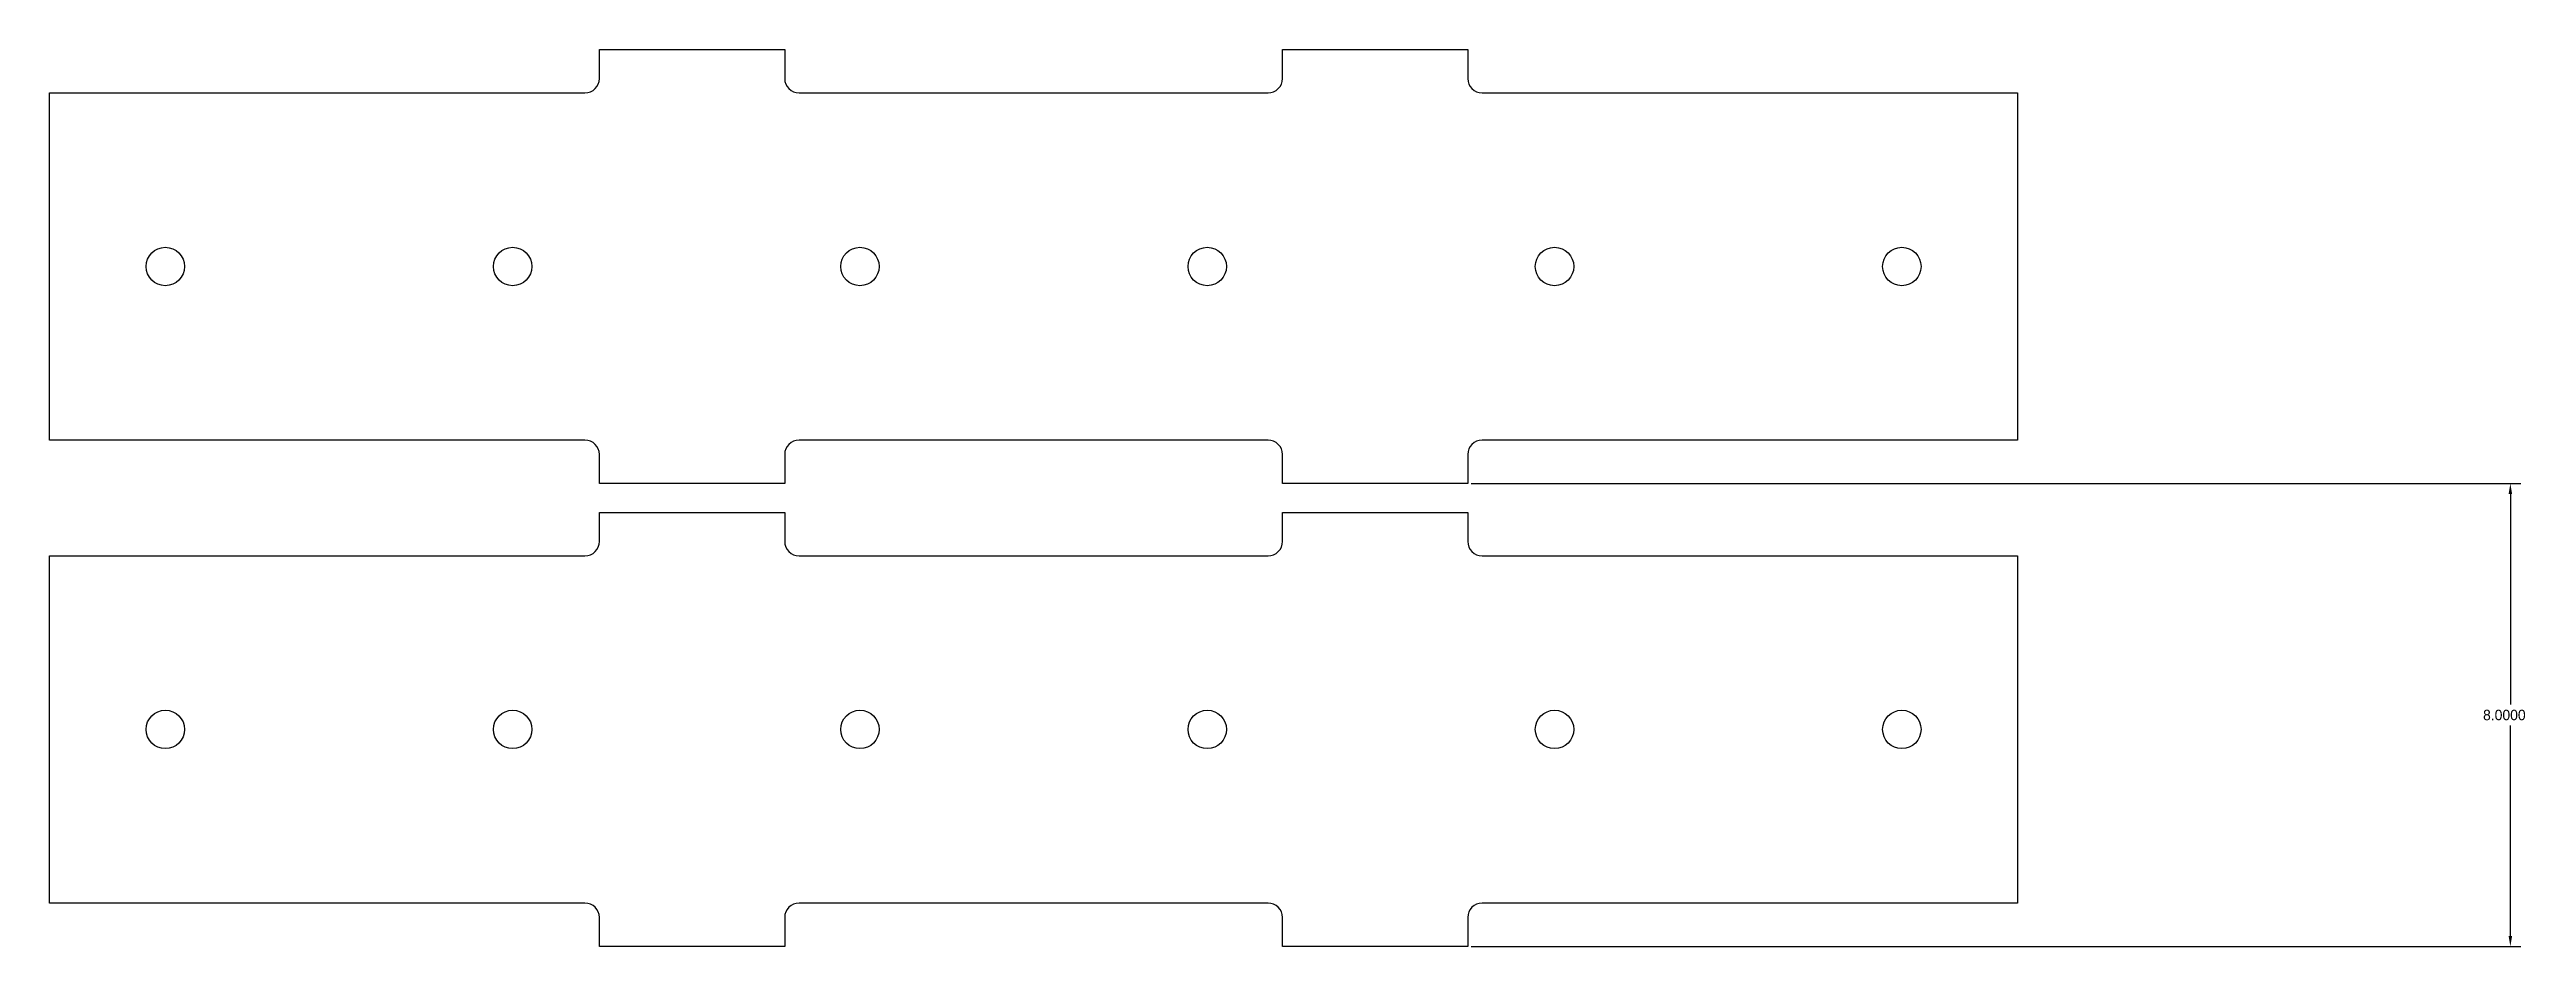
# Model space of a CAD drawing. Extents: x -420 to 2454, y -295 to 739.
# Drawn here: x 555.83 to 598.62, y -256.74 to -241.24 of the extents above; entities that cross this region are included whole.
import ezdxf

# ---------------------------------------------------------------- set-up
doc = ezdxf.new("R2010")
doc.units = 0
doc.header["$PDMODE"] = 32
doc.header["$PDSIZE"] = 0.38
doc.layers.get('0').update_dxf_attribs({"linetype": 'CONTINUOUS'})
doc.layers.get('DEFPOINTS').update_dxf_attribs({"linetype": 'CONTINUOUS'})
doc.layers.add('DEFAULT', color=7, linetype='CONTINUOUS')
doc.layers.add('DRILLING', color=3, linetype='CONTINUOUS')
doc.dimstyles.get("Standard").update_dxf_attribs({"dimtxt": 0.18, "dimasz": 0.18, "dimexe": 0.18, "dimexo": 0.0625, "dimgap": 0.09, "dimtad": 0, "dimtih": 1, "dimtoh": 1, "dimzin": 0, "dimcen": 0.09, "dimazin": 3, "dimtfac": 1, "dimtofl": 0, "dimtmove": 0, "dimatfit": 3})

msp = doc.modelspace()

# ---------------------------------------------------------------- blocks, each defined once
blk = doc.blocks.new('*D19')
at = {"layer": 'DEFAULT', "color": 0}
for p, q in [((580.392, -248.743), (598.523, -248.743)), ((598.343, -248.923), (598.343, -252.563)), ((598.343, -256.563), (598.343, -252.923)), ((580.392, -256.743), (598.523, -256.743))]:
    blk.add_line(p, q, dxfattribs=at)
for points in [[(598.373, -248.923), (598.313, -248.923), (598.343, -248.743)], [(598.313, -256.563), (598.373, -256.563), (598.343, -256.743)]]:
    blk.add_solid(points, dxfattribs=at)
at = {"layer": 'DEFPOINTS', "color": 0}
for p in [(580.33, -248.743), (598.343, -248.743), (580.33, -256.743)]:
    blk.add_point(p, dxfattribs=at)
at = {"layer": 'DEFAULT', "color": 0, "linetype": 'CONTINUOUS'}
blk.add_text('8.0000', height=0.18, dxfattribs=at).set_placement((597.871, -252.833))

# ---------------------------------------------------------------- dimensions: what is measured, and where the dimension line sits
at = {"layer": 'DEFAULT'}
dim = msp.add_linear_dim(base=(598.343, -248.743), p1=(580.33, -256.743), p2=(580.33, -248.743), angle=90, dimstyle='Standard', dxfattribs=at)
dim.commit()
dim.dimension.update_dxf_attribs({"geometry": '*D19', "text_midpoint": (598.343, -252.743)})

# ---------------------------------------------------------------- linework, layer by layer
for p, q in [((565.33, -241.743), (565.33, -241.243)), ((565.33, -241.243), (568.53, -241.243)), ((568.53, -241.243), (568.53, -241.743)), ((577.13, -241.743), (577.13, -241.243)), ((577.13, -241.243), (580.33, -241.243)), ((580.33, -241.243), (580.33, -241.743)), ((555.83, -241.993), (565.08, -241.993)), ((555.83, -247.993), (555.83, -241.993)), ((568.78, -241.993), (576.88, -241.993)), ((580.58, -241.993), (589.83, -241.993)), ((589.83, -241.993), (589.83, -247.993)), ((565.08, -247.993), (555.83, -247.993)), ((576.88, -247.993), (568.78, -247.993)), ((589.83, -247.993), (580.58, -247.993)), ((565.33, -248.743), (565.33, -248.243)), ((568.53, -248.243), (568.53, -248.743)), ((577.13, -248.743), (577.13, -248.243)), ((580.33, -248.243), (580.33, -248.743)), ((568.53, -248.743), (565.33, -248.743)), ((580.33, -248.743), (577.13, -248.743)), ((565.33, -249.743), (565.33, -249.243)), ((565.33, -249.243), (568.53, -249.243)), ((568.53, -249.243), (568.53, -249.743)), ((577.13, -249.743), (577.13, -249.243)), ((577.13, -249.243), (580.33, -249.243)), ((580.33, -249.243), (580.33, -249.743)), ((555.83, -249.993), (565.08, -249.993)), ((555.83, -255.993), (555.83, -249.993)), ((568.78, -249.993), (576.88, -249.993)), ((580.58, -249.993), (589.83, -249.993)), ((589.83, -249.993), (589.83, -255.993)), ((565.08, -255.993), (555.83, -255.993)), ((565.33, -256.743), (565.33, -256.243)), ((568.53, -256.243), (568.53, -256.743)), ((576.88, -255.993), (568.78, -255.993)), ((577.13, -256.743), (577.13, -256.243)), ((580.33, -256.243), (580.33, -256.743)), ((589.83, -255.993), (580.58, -255.993)), ((568.53, -256.743), (565.33, -256.743)), ((580.33, -256.743), (577.13, -256.743))]:
    msp.add_line(p, q)
for centre, start, end in [((565.08, -241.743), 270, 0), ((568.78, -241.743), 180, 270), ((576.88, -241.743), 270, 0), ((580.58, -241.743), 180, 270), ((565.08, -248.243), 0, 90), ((568.78, -248.243), 90, 180), ((576.88, -248.243), 360, 90), ((580.58, -248.243), 90, 180), ((565.08, -249.743), 270, 0), ((568.78, -249.743), 180, 270), ((576.88, -249.743), 270, 360), ((580.58, -249.743), 180, 270), ((565.08, -256.243), 360, 90), ((568.78, -256.243), 90, 180), ((576.88, -256.243), 360, 90), ((580.58, -256.243), 90, 180)]:
    msp.add_arc(centre, 0.25, start, end)
at = {"layer": 'DRILLING'}
for centre in [(557.83, -244.993), (563.83, -244.993), (569.83, -244.993), (575.83, -244.993), (581.83, -244.993), (587.83, -244.993), (557.83, -252.993), (563.83, -252.993), (569.83, -252.993), (575.83, -252.993), (581.83, -252.993), (587.83, -252.993)]:
    msp.add_circle(centre, 0.332, dxfattribs=at)

msp.set_redraw_order([(e.dxf.handle, doc.entitydb.next_handle()) for e in msp.query("TEXT MTEXT ATTDEF DIMENSION ARC_DIMENSION")])  # texts and dimensions are drawn at this point

doc.saveas('drawing.dxf')
